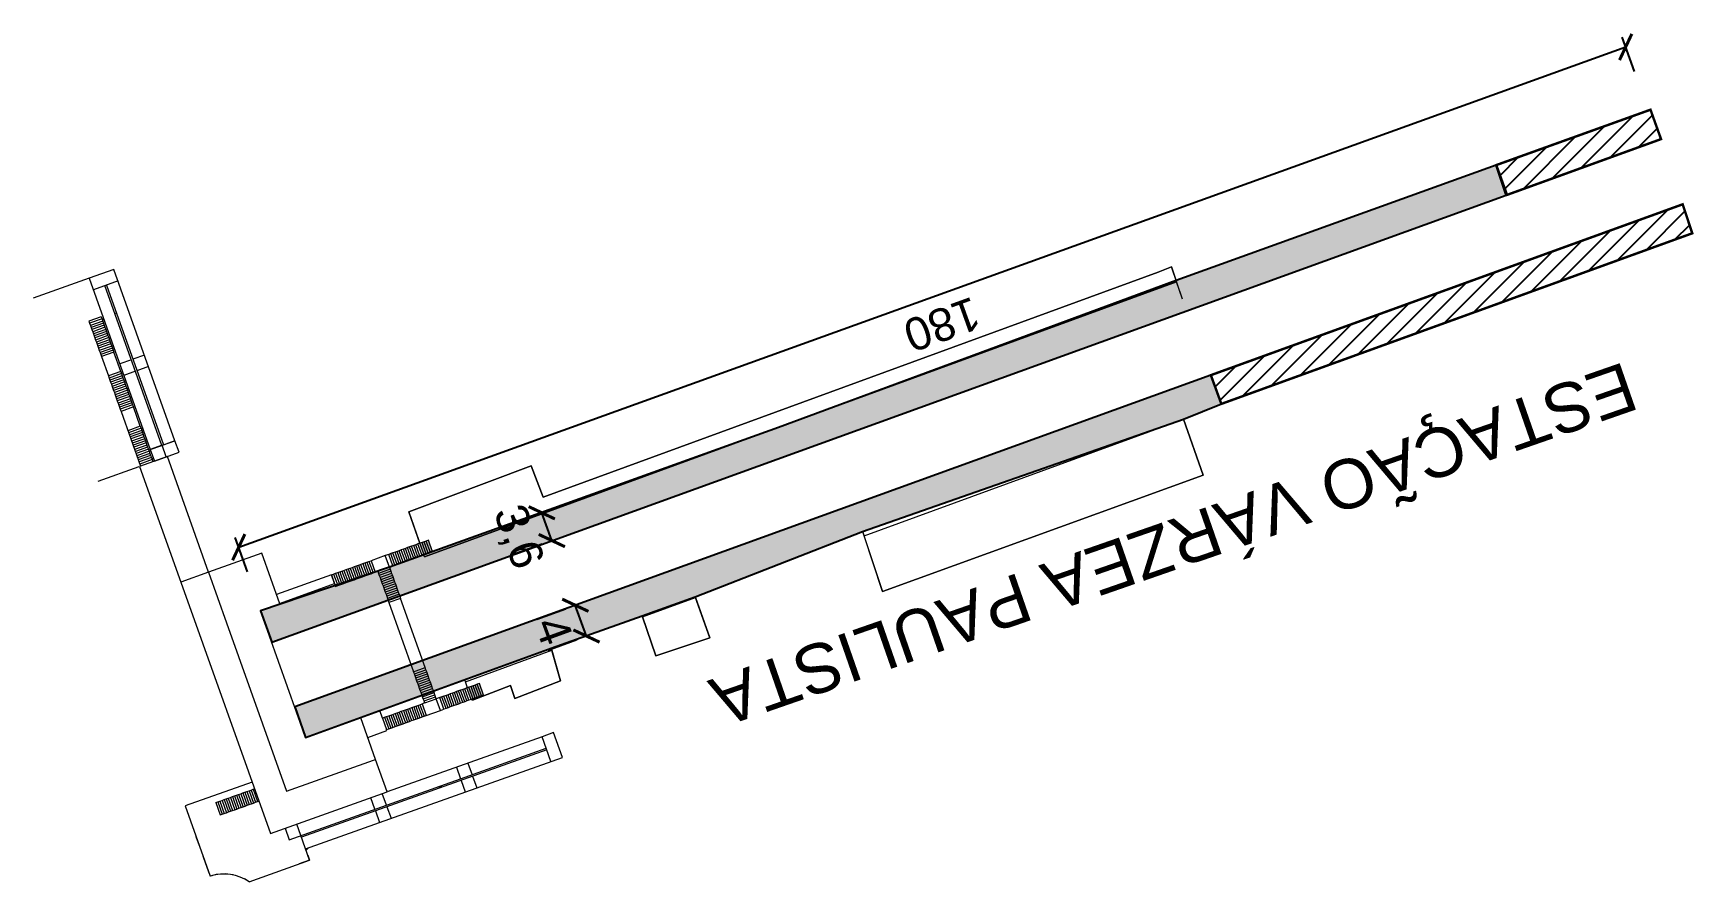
# Model space of a CAD drawing. Header units: metres. Extents: x 286532 to 329498, y 7396783 to 7466136.
# Drawn here: x 312575.4 to 312778.2, y 7431977.3 to 7432080.9 of the extents above; entities that cross this region are included whole.
import ezdxf

# ---------------------------------------------------------------- set-up
doc = ezdxf.new("R2010")
doc.units = ezdxf.units.M
doc.header["$LTSCALE"] = 10
doc.linetypes.add('DASHED', pattern=[0.75, 0.5, -0.25])
doc.linetypes.add('DASHED2', pattern=[0.375, 0.25, -0.125])
doc.layers.get('0').update_dxf_attribs({"color": 255})
for name, color, linetype, lineweight in [('_  ARQ-AUX-001', 1, 'Continuous', 5), ('_AUX-PLATAFORMA COTAS', 1, 'Continuous', 25), ('_AUX-PLATAFORMA EXISTENTE', 252, 'Continuous', 25), ('_AUX-PLATAFORMA NOVA', 3, 'DASHED', 25), ('_AUX_PLATAFORMA_EXISTENTE', 252, 'Continuous', 30), ('ARQ-AUX-001', 1, 'Continuous', 5), ('Modelos genéricos', 7, 'Continuous', 5)]:
    doc.layers.add(name, color=color, linetype=linetype, lineweight=lineweight)
doc.layers.add('TEXTO', color=3, linetype='Continuous')
doc.styles.add('ARIAL', font='arial.ttf')
doc.styles.get("Standard").update_dxf_attribs({"font": 'arial.ttf'})
doc.dimstyles.new('ISO-25', dxfattribs={"dimtxt": 2.5, "dimasz": 2.5, "dimexe": 1.25, "dimexo": 0.625, "dimtad": 1, "dimtxsty": 'Standard', "dimcen": 2.5, "dimadec": 0, "dimazin": 0, "dimtfac": 1, "dimtmove": 0, "dimatfit": 3, "dimfxl": 1, "dimarcsym": 0})

msp = doc.modelspace()

# ---------------------------------------------------------------- texts
at = {"layer": 'TEXTO', "style": 'ARIAL'}
msp.add_text('ESTAÇÃO VÁRZEA PAULISTA', height=6, rotation=199.194, dxfattribs=at).set_placement((312769.757, 7432040.878))

# ---------------------------------------------------------------- blocks, each defined once
blk = doc.blocks.new('estação_varzea-paulista')
at = {"layer": '_  ARQ-AUX-001'}
h = blk.add_hatch(color=254, dxfattribs=at)
h.paths.add_polyline_path([(-98.46, -37.73), (-98.97, -36.32), (-100.41, -36.83), (-99.88, -38.23), (-98.7, -37.81)], flags=0)
h.paths.add_polyline_path([(-105.77, -20.62), (-104.7, -20.24), (-105.2, -18.83), (-106.26, -19.2), (-105.87, -20.33)], flags=0)
at = {"layer": '_AUX-PLATAFORMA NOVA', "linetype": 'DASHED2', "ltscale": 2, "true_color": 0x05ff05}
h = blk.add_hatch(dxfattribs=at)
h.set_pattern_fill('ANSI31', color=3, scale=0.5)
h.paths.add_polyline_path([(25.18, 26.98), (26.49, 23.34), (45.29, 30.15), (44, 33.74)])
h = blk.add_hatch(dxfattribs=at)
h.set_pattern_fill('ANSI31', color=3, scale=0.5)
h.paths.add_polyline_path([(-9.67, 1.33), (-8.39, -2.18), (49.1, 18.65), (47.93, 22.19)])
at = {"layer": '_AUX_PLATAFORMA_EXISTENTE', "true_color": 0xa1a1a1}
for points in [[(-124.32, -31.26), (26.39, 23.31), (25.18, 26.98), (-13.92, 12.89), (-62.46, -5.06), (-105.77, -20.62), (-109.96, -22.11), (-125.69, -27.43)], [(-79.1, -28.06), (-72.63, -25.72), (-52.18, -17.76), (-12.99, -4.04), (-8.39, -2.18), (-9.67, 1.33), (-121.5, -39.18), (-120.18, -42.9), (-90.21, -32.01)]]:
    blk.add_hatch(color=253, dxfattribs=at).paths.add_polyline_path(points)
at = {"layer": '_  ARQ-AUX-001'}
for p, q in [((-143.58, 14.24), (-146.6, 13.17)), ((-136.14, -6.67), (-143.58, 14.24)), ((-146.6, 13.17), (-153.44, 10.73)), ((-146.6, 13.17), (-139.15, -7.75)), ((-143.08, 12.83), (-146.09, 11.75)), ((-137.74, -7.24), (-144.68, 12.26)), ((-144.49, 12.32), (-137.55, -7.18)), ((-105.69, -20.87), (-13.86, 12.71)), ((-16.11, 13.92), (-91.19, -13.58)), ((-91.19, -13.58), (-16.11, 13.92)), ((-145.13, 8.45), (-146.64, 7.91)), ((-145.13, 8.45), (-146.64, 7.91)), ((-145.04, 8.2), (-146.55, 7.66)), ((-145.04, 8.2), (-146.55, 7.66)), ((-145.13, 8.45), (-145.04, 8.2)), ((-145.04, 8.2), (-144.95, 7.94)), ((-143.5, 8.94), (-143.27, 8.89)), ((-146.64, 7.91), (-146.55, 7.66)), ((-146.55, 7.66), (-146.46, 7.4)), ((-144.95, 7.94), (-146.46, 7.4)), ((-144.95, 7.94), (-146.46, 7.4)), ((-146.46, 7.4), (-146.37, 7.15)), ((-144.86, 7.69), (-146.37, 7.15)), ((-144.86, 7.69), (-146.37, 7.15)), ((-146.37, 7.15), (-146.28, 6.9)), ((-144.77, 7.43), (-146.28, 6.9)), ((-144.77, 7.43), (-146.28, 6.9)), ((-146.28, 6.9), (-146.18, 6.64)), ((-144.68, 7.18), (-146.18, 6.64)), ((-144.68, 7.18), (-146.18, 6.64)), ((-146.18, 6.64), (-146.09, 6.39)), ((-144.59, 6.92), (-146.09, 6.39)), ((-144.59, 6.92), (-146.09, 6.39)), ((-146.09, 6.39), (-146, 6.13)), ((-144.5, 6.67), (-146, 6.13)), ((-144.5, 6.67), (-146, 6.13)), ((-146, 6.13), (-145.91, 5.88)), ((-144.41, 6.41), (-145.91, 5.88)), ((-144.41, 6.41), (-145.91, 5.88)), ((-144.31, 6.16), (-145.82, 5.62)), ((-144.31, 6.16), (-145.82, 5.62)), ((-144.95, 7.94), (-144.86, 7.69)), ((-144.86, 7.69), (-144.77, 7.43)), ((-144.77, 7.43), (-144.68, 7.18)), ((-144.68, 7.18), (-144.59, 6.92)), ((-144.59, 6.92), (-144.5, 6.67)), ((-144.5, 6.67), (-144.41, 6.41)), ((-144.41, 6.41), (-144.31, 6.16)), ((-144.31, 6.16), (-144.22, 5.91)), ((-145.91, 5.88), (-145.82, 5.62)), ((-145.82, 5.62), (-145.73, 5.37)), ((-144.22, 5.91), (-145.73, 5.37)), ((-144.22, 5.91), (-145.73, 5.37)), ((-145.73, 5.37), (-145.64, 5.11)), ((-144.13, 5.65), (-145.64, 5.11)), ((-144.13, 5.65), (-145.64, 5.11)), ((-145.64, 5.11), (-145.55, 4.86)), ((-144.04, 5.4), (-145.55, 4.86)), ((-144.04, 5.4), (-145.55, 4.86)), ((-145.55, 4.86), (-145.46, 4.61)), ((-143.95, 5.14), (-145.46, 4.61)), ((-143.95, 5.14), (-145.46, 4.61)), ((-145.46, 4.61), (-145.37, 4.35)), ((-143.86, 4.89), (-145.37, 4.35)), ((-143.86, 4.89), (-145.37, 4.35)), ((-145.37, 4.35), (-145.28, 4.1)), ((-143.77, 4.63), (-145.28, 4.1)), ((-143.77, 4.63), (-145.28, 4.1)), ((-145.28, 4.1), (-145.19, 3.84)), ((-143.68, 4.38), (-145.19, 3.84)), ((-143.68, 4.38), (-145.19, 3.84)), ((-143.59, 4.13), (-145.1, 3.59)), ((-143.59, 4.13), (-145.1, 3.59)), ((-144.22, 5.91), (-144.13, 5.65)), ((-144.13, 5.65), (-144.04, 5.4)), ((-144.04, 5.4), (-143.95, 5.14)), ((-143.95, 5.14), (-143.86, 4.89)), ((-143.86, 4.89), (-143.77, 4.63)), ((-143.77, 4.63), (-143.68, 4.38)), ((-143.68, 4.38), (-143.59, 4.13)), ((-142.75, 1.77), (-143.59, 4.13)), ((-145.19, 3.84), (-145.1, 3.59)), ((-145.1, 3.59), (-144.26, 1.23)), ((-141.46, 3.21), (-142.87, 2.71)), ((-139.86, 3.78), (-141.27, 3.28)), ((-139.36, 2.37), (-140.77, 1.87)), ((-142.75, 1.77), (-144.26, 1.23)), ((-142.75, 1.77), (-144.26, 1.23)), ((-144.26, 1.23), (-144.17, 0.98)), ((-142.66, 1.52), (-144.17, 0.98)), ((-142.66, 1.52), (-144.17, 0.98)), ((-144.17, 0.98), (-144.08, 0.72)), ((-142.57, 1.26), (-144.08, 0.72)), ((-142.57, 1.26), (-144.08, 0.72)), ((-144.08, 0.72), (-143.99, 0.47)), ((-142.48, 1.01), (-143.99, 0.47)), ((-142.48, 1.01), (-143.99, 0.47)), ((-143.99, 0.47), (-143.9, 0.22)), ((-142.39, 0.75), (-143.9, 0.22)), ((-142.39, 0.75), (-143.9, 0.22)), ((-143.9, 0.22), (-143.81, -0.04)), ((-142.3, 0.5), (-143.81, -0.04)), ((-142.3, 0.5), (-143.81, -0.04)), ((-142.21, 0.24), (-143.72, -0.29)), ((-142.21, 0.24), (-143.72, -0.29)), ((-142.75, 1.77), (-142.66, 1.52)), ((-142.66, 1.52), (-142.57, 1.26)), ((-142.57, 1.26), (-142.48, 1.01)), ((-142.48, 1.01), (-142.39, 0.75)), ((-142.39, 0.75), (-142.3, 0.5)), ((-140.96, 1.8), (-142.37, 1.3)), ((-142.3, 0.5), (-142.21, 0.24)), ((-142.21, 0.24), (-142.12, -0.01)), ((-143.81, -0.04), (-143.72, -0.29)), ((-143.72, -0.29), (-143.62, -0.55)), ((-142.12, -0.01), (-143.62, -0.55)), ((-142.12, -0.01), (-143.62, -0.55)), ((-143.62, -0.55), (-143.53, -0.8)), ((-142.03, -0.26), (-143.53, -0.8)), ((-142.03, -0.26), (-143.53, -0.8)), ((-143.53, -0.8), (-143.44, -1.06)), ((-141.94, -0.52), (-143.44, -1.06)), ((-141.94, -0.52), (-143.44, -1.06)), ((-143.44, -1.06), (-143.35, -1.31)), ((-141.85, -0.77), (-143.35, -1.31)), ((-141.85, -0.77), (-143.35, -1.31)), ((-143.35, -1.31), (-143.26, -1.56)), ((-141.76, -1.03), (-143.26, -1.56)), ((-141.76, -1.03), (-143.26, -1.56)), ((-143.26, -1.56), (-143.17, -1.82)), ((-141.66, -1.28), (-143.17, -1.82)), ((-141.66, -1.28), (-143.17, -1.82)), ((-143.17, -1.82), (-143.08, -2.07)), ((-141.57, -1.54), (-143.08, -2.07)), ((-141.57, -1.54), (-143.08, -2.07)), ((-141.48, -1.79), (-142.99, -2.33)), ((-141.48, -1.79), (-142.99, -2.33)), ((-142.12, -0.01), (-142.03, -0.26)), ((-142.03, -0.26), (-141.94, -0.52)), ((-141.94, -0.52), (-141.85, -0.77)), ((-141.85, -0.77), (-141.76, -1.03)), ((-141.76, -1.03), (-141.66, -1.28)), ((-141.66, -1.28), (-141.57, -1.54)), ((-141.57, -1.54), (-141.48, -1.79)), ((-141.48, -1.79), (-141.39, -2.05)), ((-143.08, -2.07), (-142.99, -2.33)), ((-142.99, -2.33), (-142.9, -2.58)), ((-141.39, -2.05), (-142.9, -2.58)), ((-141.39, -2.05), (-142.9, -2.58)), ((-142.9, -2.58), (-142.81, -2.84)), ((-141.3, -2.3), (-142.81, -2.84)), ((-141.3, -2.3), (-142.81, -2.84)), ((-142.81, -2.84), (-142.72, -3.09)), ((-141.21, -2.55), (-142.72, -3.09)), ((-141.21, -2.55), (-142.72, -3.09)), ((-142.72, -3.09), (-140.34, -9.77)), ((-141.39, -2.05), (-141.3, -2.3)), ((-141.3, -2.3), (-141.21, -2.55)), ((-140.37, -4.91), (-141.21, -2.55)), ((-140.37, -4.91), (-141.88, -5.45)), ((-140.37, -4.91), (-141.88, -5.45)), ((-140.28, -5.16), (-141.79, -5.7)), ((-140.28, -5.16), (-141.79, -5.7)), ((-140.19, -5.42), (-141.7, -5.95)), ((-140.19, -5.42), (-141.7, -5.95)), ((-140.1, -5.67), (-141.61, -6.21)), ((-140.1, -5.67), (-141.61, -6.21)), ((-140.01, -5.93), (-141.52, -6.46)), ((-140.01, -5.93), (-141.52, -6.46)), ((-140.37, -4.91), (-140.28, -5.16)), ((-140.28, -5.16), (-140.19, -5.42)), ((-140.19, -5.42), (-140.1, -5.67)), ((-140.1, -5.67), (-140.01, -5.93)), ((-140.01, -5.93), (-139.92, -6.18)), ((-139.92, -6.18), (-141.43, -6.72)), ((-139.92, -6.18), (-141.43, -6.72)), ((-139.83, -6.43), (-141.34, -6.97)), ((-139.83, -6.43), (-141.34, -6.97)), ((-139.74, -6.69), (-141.25, -7.23)), ((-139.74, -6.69), (-141.25, -7.23)), ((-139.65, -6.94), (-141.16, -7.48)), ((-139.65, -6.94), (-141.16, -7.48)), ((-139.56, -7.2), (-141.07, -7.73)), ((-139.56, -7.2), (-141.07, -7.73)), ((-139.47, -7.45), (-140.97, -7.99)), ((-139.47, -7.45), (-140.97, -7.99)), ((-139.38, -7.71), (-140.88, -8.24)), ((-139.38, -7.71), (-140.88, -8.24)), ((-139.29, -7.96), (-140.79, -8.5)), ((-139.29, -7.96), (-140.79, -8.5)), ((-139.92, -6.18), (-139.83, -6.43)), ((-139.83, -6.43), (-139.74, -6.69)), ((-139.74, -6.69), (-139.65, -6.94)), ((-139.65, -6.94), (-139.56, -7.2)), ((-139.56, -7.2), (-139.47, -7.45)), ((-139.47, -7.45), (-139.38, -7.71)), ((-139.38, -7.71), (-139.29, -7.96)), ((-139.29, -7.96), (-139.2, -8.22)), ((-137.71, -7.23), (-139.15, -7.75)), ((-139.15, -7.75), (-137.74, -7.24)), ((-139.15, -7.75), (-138.65, -9.16)), ((-138.65, -9.16), (-135.63, -8.09)), ((-136.14, -6.67), (-137.71, -7.24)), ((-137.21, -8.65), (-137.71, -7.23)), ((-137.55, -7.18), (-136.14, -6.67)), ((-135.63, -8.09), (-136.14, -6.67)), ((-145.49, -11.6), (-140.52, -9.83)), ((-139.2, -8.22), (-140.7, -8.75)), ((-139.2, -8.22), (-140.7, -8.75)), ((-139.11, -8.47), (-140.61, -9.01)), ((-139.11, -8.47), (-140.61, -9.01)), ((-139.01, -8.72), (-140.52, -9.26)), ((-139.01, -8.72), (-140.52, -9.26)), ((-137.06, -8.6), (-140.45, -9.81)), ((-140.45, -9.81), (-135.42, -23.95)), ((-138.92, -8.98), (-140.43, -9.52)), ((-138.92, -8.98), (-140.43, -9.52)), ((-139.2, -8.22), (-139.11, -8.47)), ((-139.11, -8.47), (-139.01, -8.72)), ((-139.01, -8.72), (-138.92, -8.98)), ((-138.95, -8.91), (-138.76, -8.84)), ((-138.92, -8.98), (-138.83, -9.23)), ((-138.65, -9.16), (-137.21, -8.65)), ((-132.03, -22.73), (-137.06, -8.6)), ((-92.63, -9.72), (-107.6, -15.35)), ((-107.6, -15.35), (-92.63, -9.72)), ((-91.19, -13.58), (-92.63, -9.72)), ((-92.63, -9.72), (-91.19, -13.58)), ((-52.18, -17.76), (-49.74, -25.08)), ((-125.54, -20.4), (-132.03, -22.73)), ((-123.34, -26.59), (-125.54, -20.4)), ((-132.05, -22.74), (-135.42, -23.95)), ((-135.42, -23.95), (-124.49, -54.63)), ((-132.05, -22.74), (-132.03, -22.73)), ((-117.03, -23.04), (-123.74, -25.44)), ((-123.36, -26.53), (-116.65, -24.11)), ((-105.59, -34.37), (-108.59, -25.93)), ((-130.24, -27.76), (-130.26, -27.77)), ((-125.69, -27.43), (-123.34, -26.59)), ((-120.18, -42.9), (-125.69, -27.43)), ((-110.01, -26.43), (-107, -34.88)), ((-129.84, -28.86), (-129.87, -28.87)), ((-129.83, -28.9), (-129.86, -28.91)), ((-100.68, -36.1), (-90.14, -32.25)), ((-100.68, -36.1), (-90.14, -32.25)), ((-100.68, -36.1), (-90.14, -32.25)), ((-100.68, -36.1), (-90.14, -32.25)), ((-90.14, -32.25), (-90.21, -32.01)), ((-89.05, -35.98), (-90.21, -32.01)), ((-90.14, -32.25), (-90.21, -32.01)), ((-90.14, -32.25), (-89.05, -35.98)), ((-94.64, -38.13), (-89.05, -35.98)), ((-89.05, -35.98), (-94.64, -38.13)), ((-99.83, -38.37), (-95.16, -36.57)), ((-95.16, -36.57), (-99.83, -38.37)), ((-95.16, -36.57), (-94.64, -38.13)), ((-94.64, -38.13), (-95.16, -36.57)), ((-111.64, -45.6), (-113.46, -40.51)), ((-110.79, -40.53), (-111.12, -39.61)), ((-110.79, -40.53), (-110.54, -40.44)), ((-110.79, -40.53), (-110.29, -41.94)), ((-110.79, -40.53), (-110.29, -41.94)), ((-110.54, -40.44), (-110.29, -40.35)), ((-110.54, -40.44), (-110.04, -41.85)), ((-110.54, -40.44), (-110.04, -41.85)), ((-110.29, -40.35), (-110.03, -40.26)), ((-110.29, -40.35), (-109.78, -41.76)), ((-110.29, -40.35), (-109.78, -41.76)), ((-110.03, -40.26), (-109.78, -40.17)), ((-110.03, -40.26), (-109.53, -41.67)), ((-110.03, -40.26), (-109.53, -41.67)), ((-109.78, -40.17), (-109.27, -41.58)), ((-109.78, -40.17), (-109.27, -41.58)), ((-109.52, -40.08), (-109.02, -41.49)), ((-109.52, -40.08), (-109.02, -41.49)), ((-109.27, -39.98), (-108.77, -41.4)), ((-109.27, -39.98), (-108.77, -41.4)), ((-109.01, -39.89), (-108.51, -41.31)), ((-109.01, -39.89), (-108.51, -41.31)), ((-108.76, -39.8), (-108.26, -41.22)), ((-108.76, -39.8), (-108.26, -41.22)), ((-108.51, -39.71), (-108, -41.13)), ((-108.51, -39.71), (-108, -41.13)), ((-119.39, -42.56), (-119.37, -42.61)), ((-112.6, -42.9), (-110.25, -42.06)), ((-110.29, -41.94), (-110.04, -41.85)), ((-110.25, -42.06), (-110.29, -41.94)), ((-110.04, -41.85), (-109.78, -41.76)), ((-109.78, -41.76), (-109.53, -41.67)), ((-109.53, -41.67), (-109.27, -41.58)), ((-109.27, -41.58), (-109.02, -41.49)), ((-109.02, -41.49), (-108.77, -41.4)), ((-108.77, -41.4), (-108.51, -41.31)), ((-108.51, -41.31), (-108.26, -41.22)), ((-108.26, -41.22), (-108, -41.13)), ((-108, -41.13), (-107.75, -41.04)), ((-89.91, -42.31), (-91.32, -42.81)), ((-88.83, -45.33), (-89.91, -42.31)), ((-124.35, -44.39), (-124.34, -44.38)), ((-90.75, -44.42), (-111.66, -51.86)), ((-91.32, -42.81), (-110.24, -49.55)), ((-101.27, -47.95), (-90.81, -44.23)), ((-90.24, -45.83), (-91.32, -42.81)), ((-110.24, -49.55), (-111.64, -45.6)), ((-111.16, -53.28), (-88.83, -45.33)), ((-101.77, -46.54), (-101.27, -47.95)), ((-100.36, -46.03), (-99.86, -47.45)), ((-126.72, -48.37), (-134.87, -51.27)), ((-122.18, -55.4), (-101.27, -47.95)), ((-101.2, -48.14), (-100.7, -49.55)), ((-99.79, -47.64), (-99.29, -49.05)), ((-130.9, -50.77), (-130.65, -50.68)), ((-130.65, -50.68), (-130.39, -50.58)), ((-130.65, -50.68), (-130.11, -52.18)), ((-130.65, -50.68), (-130.11, -52.18)), ((-130.39, -50.58), (-130.14, -50.49)), ((-130.39, -50.58), (-129.86, -52.09)), ((-130.39, -50.58), (-129.86, -52.09)), ((-130.14, -50.49), (-129.88, -50.4)), ((-130.14, -50.49), (-129.6, -52)), ((-130.14, -50.49), (-129.6, -52)), ((-129.88, -50.4), (-129.63, -50.31)), ((-129.88, -50.4), (-129.35, -51.91)), ((-129.88, -50.4), (-129.35, -51.91)), ((-129.63, -50.31), (-129.37, -50.22)), ((-129.63, -50.31), (-129.09, -51.82)), ((-129.63, -50.31), (-129.09, -51.82)), ((-129.37, -50.22), (-129.12, -50.13)), ((-129.37, -50.22), (-128.84, -51.73)), ((-129.37, -50.22), (-128.84, -51.73)), ((-129.12, -50.13), (-128.87, -50.04)), ((-129.12, -50.13), (-128.58, -51.64)), ((-129.12, -50.13), (-128.58, -51.64)), ((-128.87, -50.04), (-128.61, -49.95)), ((-128.87, -50.04), (-128.33, -51.55)), ((-128.87, -50.04), (-128.33, -51.55)), ((-128.61, -49.95), (-128.36, -49.86)), ((-128.61, -49.95), (-128.07, -51.46)), ((-128.61, -49.95), (-128.07, -51.46)), ((-128.36, -49.86), (-128.1, -49.77)), ((-128.36, -49.86), (-127.82, -51.37)), ((-128.36, -49.86), (-127.82, -51.37)), ((-128.1, -49.77), (-127.85, -49.68)), ((-128.1, -49.77), (-127.57, -51.28)), ((-128.1, -49.77), (-127.57, -51.28)), ((-127.85, -49.68), (-127.59, -49.59)), ((-127.85, -49.68), (-127.31, -51.19)), ((-127.85, -49.68), (-127.31, -51.19)), ((-127.59, -49.59), (-127.34, -49.5)), ((-127.59, -49.59), (-127.06, -51.1)), ((-127.59, -49.59), (-127.06, -51.1)), ((-127.34, -49.5), (-127.09, -49.41)), ((-127.34, -49.5), (-126.8, -51.01)), ((-127.34, -49.5), (-126.8, -51.01)), ((-127.09, -49.41), (-126.83, -49.32)), ((-127.09, -49.41), (-126.55, -50.91)), ((-127.09, -49.41), (-126.55, -50.91)), ((-126.83, -49.32), (-126.58, -49.23)), ((-126.83, -49.32), (-126.29, -50.82)), ((-126.83, -49.32), (-126.29, -50.82)), ((-126.58, -49.23), (-126.44, -49.18)), ((-126.58, -49.23), (-126.04, -50.73)), ((-126.58, -49.23), (-126.04, -50.73)), ((-124.49, -54.63), (-110.24, -49.55)), ((-111.73, -51.67), (-112.23, -50.26)), ((-110.31, -51.17), (-110.82, -49.76)), ((-109.95, -49.45), (-110.26, -49.49)), ((-103.52, -48.97), (-104.05, -48.94)), ((-134.87, -51.27), (-131.82, -59.83)), ((-131.15, -50.86), (-130.9, -50.77)), ((-131.15, -50.86), (-130.62, -52.36)), ((-131.15, -50.86), (-130.62, -52.36)), ((-130.9, -50.77), (-130.36, -52.27)), ((-130.9, -50.77), (-130.36, -52.27)), ((-130.62, -52.36), (-130.36, -52.27)), ((-130.36, -52.27), (-130.11, -52.18)), ((-130.11, -52.18), (-129.86, -52.09)), ((-129.86, -52.09), (-129.6, -52)), ((-129.6, -52), (-129.35, -51.91)), ((-129.35, -51.91), (-129.09, -51.82)), ((-129.09, -51.82), (-128.84, -51.73)), ((-128.84, -51.73), (-128.58, -51.64)), ((-128.58, -51.64), (-128.33, -51.55)), ((-128.33, -51.55), (-128.07, -51.46)), ((-128.07, -51.46), (-127.82, -51.37)), ((-127.82, -51.37), (-127.57, -51.28)), ((-127.57, -51.28), (-127.31, -51.19)), ((-127.31, -51.19), (-127.06, -51.1)), ((-127.06, -51.1), (-126.8, -51.01)), ((-126.8, -51.01), (-126.55, -50.91)), ((-126.55, -50.91), (-126.29, -50.82)), ((-126.29, -50.82), (-126.04, -50.73)), ((-126.04, -50.73), (-125.9, -50.68)), ((-111.66, -51.86), (-120.7, -55.08)), ((-111.66, -51.86), (-111.16, -53.28)), ((-110.25, -51.36), (-109.74, -52.77)), ((-122.68, -53.98), (-122.18, -55.4)), ((-120.77, -54.89), (-121.27, -53.48)), ((-120.2, -56.5), (-111.16, -53.28)), ((-133.37, -55.48), (-133.53, -55.03)), ((-133.14, -56.12), (-133.37, -55.48)), ((-119.7, -57.9), (-120.77, -54.89)), ((-119.84, -56.37), (-120.13, -56.68)), ((-132.65, -57.51), (-132.79, -57.12)), ((-131.98, -59.37), (-132.65, -57.51)), ((-127.07, -60.52), (-119.7, -57.9)), ((-119.7, -57.9), (-120.97, -58.35)), ((-119.93, -57.26), (-119.7, -57.9)), ((-131.98, -59.39), (-131.98, -59.37)), ((-131.96, -59.44), (-131.98, -59.39)), ((-131.65, -59.78), (-131.82, -59.83)), ((-131.55, -59.76), (-131.65, -59.78)), ((-131.16, -59.66), (-131.55, -59.76)), ((-130.45, -59.58), (-131.12, -59.65)), ((-130.11, -59.58), (-130.4, -59.58)), ((-129.97, -59.58), (-130.11, -59.58)), ((-129.78, -59.59), (-129.97, -59.58)), ((-129.73, -59.59), (-129.78, -59.59)), ((-129.03, -59.69), (-129.7, -59.59)), ((-127.07, -60.52), (-127.66, -60.18))]:
    blk.add_line(p, q, dxfattribs=at)
at = {"layer": '_  ARQ-AUX-001', "color": 1}
for p, q in [((-14.49, 14.54), (-16.11, 13.92)), ((-16.11, 13.92), (-14.49, 14.54)), ((-13.13, 10.6), (-14.49, 14.54)), ((-14.49, 14.54), (-13.86, 12.71)), ((-13.13, 10.6), (-13.86, 12.71)), ((-52, -18.3), (-12.99, -4.04)), ((-12.99, -4.04), (-8.39, -2.18)), ((-10.6, -10.89), (-12.99, -4.04)), ((-12.99, -4.04), (-10.6, -10.89)), ((-49.74, -25.08), (-10.6, -10.89)), ((-10.6, -10.89), (-49.74, -25.08)), ((-107.6, -15.35), (-105.77, -20.62)), ((-106.26, -19.2), (-107.6, -15.35)), ((-72.63, -25.72), (-52.18, -17.76)), ((-52.18, -17.76), (-52, -18.3)), ((-109.02, -20.19), (-109.27, -20.28)), ((-108.76, -20.1), (-109.02, -20.19)), ((-108.51, -21.6), (-109.02, -20.19)), ((-108.51, -21.6), (-109.02, -20.19)), ((-108.51, -20), (-108.76, -20.1)), ((-108.26, -21.51), (-108.76, -20.1)), ((-108.26, -21.51), (-108.76, -20.1)), ((-108.25, -19.91), (-108.51, -20)), ((-108, -21.42), (-108.51, -20)), ((-108, -21.42), (-108.51, -20)), ((-108, -19.82), (-108.25, -19.91)), ((-107.75, -21.33), (-108.25, -19.91)), ((-107.75, -21.33), (-108.25, -19.91)), ((-107.75, -19.73), (-108, -19.82)), ((-107.5, -21.24), (-108, -19.82)), ((-107.5, -21.24), (-108, -19.82)), ((-107.49, -19.64), (-107.75, -19.73)), ((-107.24, -21.15), (-107.75, -19.73)), ((-107.24, -21.15), (-107.75, -19.73)), ((-107.24, -19.55), (-107.49, -19.64)), ((-106.99, -21.05), (-107.49, -19.64)), ((-106.99, -21.05), (-107.49, -19.64)), ((-106.98, -19.46), (-107.24, -19.55)), ((-106.73, -20.96), (-107.24, -19.55)), ((-106.73, -20.96), (-107.24, -19.55)), ((-106.73, -19.37), (-106.98, -19.46)), ((-106.48, -20.87), (-106.98, -19.46)), ((-106.48, -20.87), (-106.98, -19.46)), ((-106.47, -19.28), (-106.73, -19.37)), ((-106.22, -20.78), (-106.73, -19.37)), ((-106.22, -20.78), (-106.73, -19.37)), ((-106.26, -19.2), (-106.47, -19.28)), ((-105.97, -20.69), (-106.47, -19.28)), ((-105.97, -20.69), (-106.47, -19.28)), ((-106.22, -19.19), (-106.26, -19.2)), ((-105.97, -19.1), (-106.22, -19.19)), ((-105.72, -20.6), (-106.22, -19.19)), ((-105.72, -20.6), (-106.22, -19.19)), ((-105.71, -19.01), (-105.97, -19.1)), ((-105.46, -20.51), (-105.97, -19.1)), ((-105.46, -20.51), (-105.97, -19.1)), ((-105.46, -18.92), (-105.71, -19.01)), ((-105.21, -20.42), (-105.71, -19.01)), ((-105.21, -20.42), (-105.71, -19.01)), ((-105.2, -18.83), (-105.46, -18.92)), ((-104.95, -20.33), (-105.46, -18.92)), ((-104.95, -20.33), (-105.46, -18.92)), ((-104.7, -20.24), (-105.2, -18.83)), ((-104.7, -20.24), (-105.2, -18.83)), ((-104.7, -20.24), (-104.95, -20.33)), ((-49.74, -25.08), (-52, -18.3)), ((-114.99, -22.32), (-114.74, -22.23)), ((-114.74, -22.23), (-114.48, -22.14)), ((-114.74, -22.23), (-114.23, -23.64)), ((-114.74, -22.23), (-114.23, -23.64)), ((-114.48, -22.14), (-114.23, -22.05)), ((-114.48, -22.14), (-113.98, -23.55)), ((-114.48, -22.14), (-113.98, -23.55)), ((-114.23, -22.05), (-113.98, -21.96)), ((-114.23, -22.05), (-113.73, -23.46)), ((-114.23, -22.05), (-113.73, -23.46)), ((-113.98, -21.96), (-113.72, -21.86)), ((-113.98, -21.96), (-113.47, -23.37)), ((-113.98, -21.96), (-113.47, -23.37)), ((-113.72, -21.86), (-113.47, -21.77)), ((-113.72, -21.86), (-113.22, -23.28)), ((-113.72, -21.86), (-113.22, -23.28)), ((-113.47, -21.77), (-113.21, -21.68)), ((-113.47, -21.77), (-112.96, -23.19)), ((-113.47, -21.77), (-112.96, -23.19)), ((-113.21, -21.68), (-112.96, -21.59)), ((-113.21, -21.68), (-112.71, -23.1)), ((-113.21, -21.68), (-112.71, -23.1)), ((-112.96, -21.59), (-112.7, -21.5)), ((-112.96, -21.59), (-112.45, -23)), ((-112.96, -21.59), (-112.45, -23)), ((-112.7, -21.5), (-112.45, -21.41)), ((-112.7, -21.5), (-112.2, -22.91)), ((-112.7, -21.5), (-112.2, -22.91)), ((-112.45, -21.41), (-112.2, -21.32)), ((-112.45, -21.41), (-111.95, -22.82)), ((-112.45, -21.41), (-111.95, -22.82)), ((-110.46, -20.7), (-112.2, -21.32)), ((-112.2, -21.32), (-111.69, -22.73)), ((-112.2, -21.32), (-111.69, -22.73)), ((-109.96, -22.11), (-111.37, -22.62)), ((-109.96, -22.11), (-111.37, -22.62)), ((-110.03, -20.55), (-110.46, -20.7)), ((-109.96, -22.11), (-110.46, -20.7)), ((-109.78, -20.46), (-110.03, -20.55)), ((-109.53, -21.96), (-110.03, -20.55)), ((-109.53, -21.96), (-110.03, -20.55)), ((-109.96, -22.11), (-109.53, -21.96)), ((-109.96, -22.11), (-109.87, -22.37)), ((-109.53, -20.37), (-109.78, -20.46)), ((-109.28, -21.87), (-109.78, -20.46)), ((-109.28, -21.87), (-109.78, -20.46)), ((-109.27, -20.28), (-109.53, -20.37)), ((-109.02, -21.78), (-109.53, -20.37)), ((-109.02, -21.78), (-109.53, -20.37)), ((-109.28, -21.87), (-109.53, -21.96)), ((-109.02, -21.78), (-109.28, -21.87)), ((-108.77, -21.69), (-109.27, -20.28)), ((-108.77, -21.69), (-109.27, -20.28)), ((-108.77, -21.69), (-109.02, -21.78)), ((-108.51, -21.6), (-108.77, -21.69)), ((-108.26, -21.51), (-108.51, -21.6)), ((-108, -21.42), (-108.26, -21.51)), ((-107.75, -21.33), (-108, -21.42)), ((-107.5, -21.24), (-107.75, -21.33)), ((-107.24, -21.15), (-107.5, -21.24)), ((-106.99, -21.05), (-107.24, -21.15)), ((-106.73, -20.96), (-106.99, -21.05)), ((-106.48, -20.87), (-106.73, -20.96)), ((-106.22, -20.78), (-106.48, -20.87)), ((-105.97, -20.69), (-106.22, -20.78)), ((-105.77, -20.62), (-105.97, -20.69)), ((-105.72, -20.6), (-105.77, -20.62)), ((-105.69, -20.87), (-105.77, -20.62)), ((-105.46, -20.51), (-105.72, -20.6)), ((-105.21, -20.42), (-105.46, -20.51)), ((-104.95, -20.33), (-105.21, -20.42)), ((-117.03, -23.04), (-116.77, -22.95)), ((-117.03, -23.04), (-116.52, -24.46)), ((-117.03, -23.04), (-116.52, -24.46)), ((-116.65, -24.11), (-117.03, -23.04)), ((-116.77, -22.95), (-116.52, -22.86)), ((-116.77, -22.95), (-116.27, -24.37)), ((-116.77, -22.95), (-116.27, -24.37)), ((-116.52, -22.86), (-116.26, -22.77)), ((-116.52, -22.86), (-116.01, -24.28)), ((-116.52, -22.86), (-116.01, -24.28)), ((-116.27, -24.37), (-116.01, -24.28)), ((-116.26, -22.77), (-116.01, -22.68)), ((-116.26, -22.77), (-115.76, -24.18)), ((-116.26, -22.77), (-115.76, -24.18)), ((-116.01, -22.68), (-115.76, -22.59)), ((-116.01, -22.68), (-115.51, -24.09)), ((-116.01, -22.68), (-115.51, -24.09)), ((-116.01, -24.28), (-115.76, -24.18)), ((-115.76, -22.59), (-115.5, -22.5)), ((-115.76, -22.59), (-115.25, -24)), ((-115.76, -22.59), (-115.25, -24)), ((-115.76, -24.18), (-115.51, -24.09)), ((-115.51, -24.09), (-115.25, -24)), ((-115.5, -22.5), (-115.25, -22.41)), ((-115.5, -22.5), (-115, -23.91)), ((-115.5, -22.5), (-115, -23.91)), ((-115.25, -22.41), (-114.99, -22.32)), ((-115.25, -22.41), (-114.74, -23.82)), ((-115.25, -22.41), (-114.74, -23.82)), ((-115.25, -24), (-115, -23.91)), ((-115, -23.91), (-114.74, -23.82)), ((-114.99, -22.32), (-114.49, -23.73)), ((-114.99, -22.32), (-114.49, -23.73)), ((-114.74, -23.82), (-114.49, -23.73)), ((-114.49, -23.73), (-114.23, -23.64)), ((-114.23, -23.64), (-113.98, -23.55)), ((-113.98, -23.55), (-113.73, -23.46)), ((-113.73, -23.46), (-113.47, -23.37)), ((-113.47, -23.37), (-113.22, -23.28)), ((-113.22, -23.28), (-112.96, -23.19)), ((-112.96, -23.19), (-112.71, -23.1)), ((-112.71, -23.1), (-112.45, -23)), ((-112.45, -23), (-112.2, -22.91)), ((-112.2, -22.91), (-111.95, -22.82)), ((-111.95, -22.82), (-111.69, -22.73)), ((-111.69, -22.73), (-111.37, -22.62)), ((-111.37, -22.62), (-111.28, -22.87)), ((-109.87, -22.37), (-111.28, -22.87)), ((-109.87, -22.37), (-111.28, -22.87)), ((-111.28, -22.87), (-111.19, -23.13)), ((-109.78, -22.62), (-111.19, -23.13)), ((-109.78, -22.62), (-111.19, -23.13)), ((-111.19, -23.13), (-111.1, -23.38)), ((-109.68, -22.88), (-111.1, -23.38)), ((-109.68, -22.88), (-111.1, -23.38)), ((-111.1, -23.38), (-111.01, -23.64)), ((-109.59, -23.13), (-111.01, -23.64)), ((-109.59, -23.13), (-111.01, -23.64)), ((-111.01, -23.64), (-110.92, -23.89)), ((-109.5, -23.39), (-110.92, -23.89)), ((-109.5, -23.39), (-110.92, -23.89)), ((-110.92, -23.89), (-110.83, -24.14)), ((-109.41, -23.64), (-110.83, -24.14)), ((-109.41, -23.64), (-110.83, -24.14)), ((-110.83, -24.14), (-110.73, -24.4)), ((-109.32, -23.89), (-110.73, -24.4)), ((-109.32, -23.89), (-110.73, -24.4)), ((-109.23, -24.15), (-110.64, -24.65)), ((-109.23, -24.15), (-110.64, -24.65)), ((-109.87, -22.37), (-109.78, -22.62)), ((-109.78, -22.62), (-109.68, -22.88)), ((-109.68, -22.88), (-109.59, -23.13)), ((-109.59, -23.13), (-109.5, -23.39)), ((-109.5, -23.39), (-109.41, -23.64)), ((-109.41, -23.64), (-109.32, -23.89)), ((-109.32, -23.89), (-109.23, -24.15)), ((-109.23, -24.15), (-109.14, -24.4)), ((-116.52, -24.46), (-116.27, -24.37)), ((-110.73, -24.4), (-110.64, -24.65)), ((-110.64, -24.65), (-110.55, -24.91)), ((-109.14, -24.4), (-110.55, -24.91)), ((-109.14, -24.4), (-110.55, -24.91)), ((-110.55, -24.91), (-110.46, -25.16)), ((-109.05, -24.66), (-110.46, -25.16)), ((-109.05, -24.66), (-110.46, -25.16)), ((-110.46, -25.16), (-110.37, -25.42)), ((-108.96, -24.91), (-110.37, -25.42)), ((-108.96, -24.91), (-110.37, -25.42)), ((-110.37, -25.42), (-110.28, -25.67)), ((-108.87, -25.17), (-110.28, -25.67)), ((-108.87, -25.17), (-110.28, -25.67)), ((-110.28, -25.67), (-110.19, -25.92)), ((-108.78, -25.42), (-110.19, -25.92)), ((-108.78, -25.42), (-110.19, -25.92)), ((-110.19, -25.92), (-110.1, -26.18)), ((-108.69, -25.67), (-110.1, -26.18)), ((-108.69, -25.67), (-110.1, -26.18)), ((-110.1, -26.18), (-110.01, -26.43)), ((-108.6, -25.93), (-110.01, -26.43)), ((-108.59, -25.93), (-110.01, -26.43)), ((-109.14, -24.4), (-109.05, -24.66)), ((-109.05, -24.66), (-108.96, -24.91)), ((-108.96, -24.91), (-108.87, -25.17)), ((-108.87, -25.17), (-108.78, -25.42)), ((-108.78, -25.42), (-108.69, -25.67)), ((-108.69, -25.67), (-108.6, -25.93)), ((-79.05, -28.19), (-72.59, -25.83)), ((-70.84, -30.74), (-72.63, -25.72)), ((-72.59, -25.83), (-70.84, -30.74)), ((-90.21, -32.01), (-79.1, -28.06)), ((-79.1, -28.06), (-77.41, -32.95)), ((-77.41, -32.95), (-79.05, -28.19)), ((-77.41, -32.95), (-70.84, -30.74)), ((-70.84, -30.74), (-77.41, -32.95)), ((-107, -34.88), (-105.59, -34.37)), ((-107, -34.88), (-105.59, -34.37)), ((-105.49, -34.63), (-105.59, -34.37)), ((-106.91, -35.13), (-107, -34.88)), ((-106.91, -35.13), (-105.49, -34.63)), ((-106.91, -35.13), (-105.49, -34.63)), ((-106.82, -35.39), (-106.91, -35.13)), ((-106.82, -35.39), (-105.4, -34.88)), ((-106.82, -35.39), (-105.4, -34.88)), ((-106.73, -35.64), (-106.82, -35.39)), ((-106.73, -35.64), (-105.31, -35.14)), ((-106.73, -35.64), (-105.31, -35.14)), ((-106.64, -35.89), (-106.73, -35.64)), ((-106.64, -35.89), (-105.22, -35.39)), ((-106.64, -35.89), (-105.22, -35.39)), ((-106.55, -36.15), (-106.64, -35.89)), ((-106.55, -36.15), (-105.13, -35.65)), ((-106.55, -36.15), (-105.13, -35.65)), ((-106.46, -36.4), (-106.55, -36.15)), ((-106.46, -36.4), (-105.04, -35.9)), ((-106.46, -36.4), (-105.04, -35.9)), ((-106.36, -36.66), (-106.46, -36.4)), ((-106.36, -36.66), (-104.95, -36.15)), ((-106.36, -36.66), (-104.95, -36.15)), ((-106.27, -36.91), (-104.86, -36.41)), ((-106.27, -36.91), (-104.86, -36.41)), ((-105.4, -34.88), (-105.49, -34.63)), ((-105.31, -35.14), (-105.4, -34.88)), ((-105.22, -35.39), (-105.31, -35.14)), ((-105.13, -35.65), (-105.22, -35.39)), ((-105.04, -35.9), (-105.13, -35.65)), ((-104.95, -36.15), (-105.04, -35.9)), ((-104.86, -36.41), (-104.95, -36.15)), ((-104.77, -36.66), (-104.86, -36.41)), ((-100.74, -35.93), (-100.68, -36.1)), ((-100.41, -36.83), (-100.68, -36.1)), ((-100.41, -36.83), (-100.68, -36.1)), ((-99.22, -36.41), (-99.48, -36.5)), ((-98.97, -36.32), (-99.22, -36.41)), ((-98.72, -37.82), (-99.22, -36.41)), ((-98.72, -37.82), (-99.22, -36.41)), ((-98.46, -37.73), (-98.97, -36.32)), ((-98.46, -37.73), (-98.97, -36.32)), ((-106.27, -36.91), (-106.36, -36.66)), ((-106.18, -37.17), (-106.27, -36.91)), ((-106.18, -37.17), (-104.77, -36.66)), ((-106.18, -37.17), (-104.77, -36.66)), ((-106.09, -37.42), (-106.18, -37.17)), ((-106.09, -37.42), (-104.68, -36.92)), ((-106.09, -37.42), (-104.68, -36.92)), ((-106, -37.67), (-106.09, -37.42)), ((-106, -37.67), (-104.59, -37.17)), ((-106, -37.67), (-104.59, -37.17)), ((-105.91, -37.93), (-106, -37.67)), ((-105.91, -37.93), (-104.5, -37.43)), ((-105.91, -37.93), (-104.5, -37.43)), ((-105.82, -38.18), (-105.91, -37.93)), ((-105.82, -38.18), (-104.41, -37.68)), ((-105.82, -38.18), (-104.41, -37.68)), ((-105.73, -38.44), (-105.82, -38.18)), ((-105.73, -38.44), (-104.32, -37.93)), ((-105.73, -38.44), (-104.32, -37.93)), ((-105.64, -38.69), (-105.73, -38.44)), ((-105.64, -38.69), (-104.23, -38.19)), ((-105.64, -38.69), (-104.23, -38.19)), ((-104.68, -36.92), (-104.77, -36.66)), ((-104.59, -37.17), (-104.68, -36.92)), ((-104.5, -37.43), (-104.59, -37.17)), ((-104.41, -37.68), (-104.5, -37.43)), ((-104.32, -37.93), (-104.41, -37.68)), ((-104.23, -38.19), (-104.32, -37.93)), ((-103.8, -38.04), (-104.23, -38.19)), ((-103.72, -39.6), (-104.23, -38.19)), ((-103.55, -37.95), (-103.8, -38.04)), ((-103.3, -39.45), (-103.8, -38.04)), ((-103.3, -39.45), (-103.8, -38.04)), ((-103.29, -37.86), (-103.55, -37.95)), ((-103.04, -39.36), (-103.55, -37.95)), ((-103.04, -39.36), (-103.55, -37.95)), ((-103.04, -37.77), (-103.29, -37.86)), ((-102.79, -39.27), (-103.29, -37.86)), ((-102.79, -39.27), (-103.29, -37.86)), ((-102.78, -37.68), (-103.04, -37.77)), ((-102.53, -39.18), (-103.04, -37.77)), ((-102.53, -39.18), (-103.04, -37.77)), ((-102.53, -37.58), (-102.78, -37.68)), ((-102.28, -39.09), (-102.78, -37.68)), ((-102.28, -39.09), (-102.78, -37.68)), ((-102.27, -37.49), (-102.53, -37.58)), ((-102.03, -39), (-102.53, -37.58)), ((-102.03, -39), (-102.53, -37.58)), ((-102.02, -37.4), (-102.27, -37.49)), ((-101.77, -38.91), (-102.27, -37.49)), ((-101.77, -38.91), (-102.27, -37.49)), ((-101.77, -37.31), (-102.02, -37.4)), ((-101.52, -38.82), (-102.02, -37.4)), ((-101.52, -38.82), (-102.02, -37.4)), ((-101.51, -37.22), (-101.77, -37.31)), ((-101.26, -38.73), (-101.77, -37.31)), ((-101.26, -38.73), (-101.77, -37.31)), ((-101.26, -37.13), (-101.51, -37.22)), ((-101.01, -38.64), (-101.51, -37.22)), ((-101.01, -38.64), (-101.51, -37.22)), ((-101, -37.04), (-101.26, -37.13)), ((-100.75, -38.54), (-101.26, -37.13)), ((-100.75, -38.54), (-101.26, -37.13)), ((-100.75, -36.95), (-101, -37.04)), ((-100.5, -38.45), (-101, -37.04)), ((-100.5, -38.45), (-101, -37.04)), ((-100.49, -36.86), (-100.75, -36.95)), ((-100.25, -38.36), (-100.75, -36.95)), ((-100.25, -38.36), (-100.75, -36.95)), ((-100.5, -38.45), (-100.75, -38.54)), ((-100.25, -38.36), (-100.5, -38.45)), ((-100.41, -36.83), (-100.49, -36.86)), ((-99.99, -38.27), (-100.49, -36.86)), ((-99.99, -38.27), (-100.49, -36.86)), ((-100.24, -36.77), (-100.41, -36.83)), ((-99.99, -38.27), (-100.25, -38.36)), ((-99.99, -36.68), (-100.24, -36.77)), ((-99.74, -38.18), (-100.24, -36.77)), ((-99.74, -38.18), (-100.24, -36.77)), ((-99.73, -36.59), (-99.99, -36.68)), ((-99.48, -38.09), (-99.99, -36.68)), ((-99.48, -38.09), (-99.99, -36.68)), ((-99.88, -38.23), (-99.99, -38.27)), ((-99.74, -38.18), (-99.88, -38.23)), ((-99.83, -38.37), (-99.88, -38.23)), ((-99.83, -38.37), (-99.88, -38.23)), ((-99.48, -38.09), (-99.74, -38.18)), ((-99.48, -36.5), (-99.73, -36.59)), ((-99.23, -38), (-99.73, -36.59)), ((-99.23, -38), (-99.73, -36.59)), ((-98.97, -37.91), (-99.48, -36.5)), ((-98.97, -37.91), (-99.48, -36.5)), ((-99.23, -38), (-99.48, -38.09)), ((-98.97, -37.91), (-99.23, -38)), ((-98.72, -37.82), (-98.97, -37.91)), ((-98.46, -37.73), (-98.72, -37.82)), ((-109.78, -40.17), (-109.52, -40.08)), ((-109.52, -40.08), (-109.27, -39.98)), ((-109.27, -39.98), (-109.01, -39.89)), ((-109.01, -39.89), (-108.76, -39.8)), ((-108.76, -39.8), (-108.51, -39.71)), ((-108.51, -39.71), (-108.25, -39.62)), ((-108.25, -39.62), (-108, -39.53)), ((-108.25, -39.62), (-107.75, -41.04)), ((-108.25, -39.62), (-107.75, -41.04)), ((-108, -39.53), (-107.74, -39.44)), ((-108, -39.53), (-107.49, -40.94)), ((-108, -39.53), (-107.49, -40.94)), ((-107.74, -39.44), (-107.49, -39.35)), ((-107.74, -39.44), (-107.24, -40.85)), ((-107.74, -39.44), (-107.24, -40.85)), ((-107.49, -39.35), (-107.23, -39.26)), ((-107.49, -39.35), (-106.98, -40.76)), ((-107.49, -39.35), (-106.98, -40.76)), ((-107.23, -39.26), (-106.98, -39.17)), ((-107.23, -39.26), (-106.73, -40.67)), ((-107.23, -39.26), (-106.73, -40.67)), ((-106.98, -39.17), (-106.72, -39.08)), ((-106.98, -39.17), (-106.48, -40.58)), ((-106.98, -39.17), (-106.48, -40.58)), ((-106.72, -39.08), (-106.47, -38.99)), ((-106.72, -39.08), (-106.22, -40.49)), ((-106.72, -39.08), (-106.22, -40.49)), ((-106.48, -40.58), (-106.22, -40.49)), ((-106.47, -38.99), (-106.22, -38.9)), ((-106.47, -38.99), (-105.97, -40.4)), ((-106.47, -38.99), (-105.97, -40.4)), ((-106.22, -38.9), (-105.96, -38.81)), ((-106.22, -38.9), (-105.71, -40.31)), ((-106.22, -38.9), (-105.71, -40.31)), ((-106.22, -40.49), (-105.97, -40.4)), ((-105.97, -40.4), (-105.71, -40.31)), ((-105.64, -38.69), (-105.96, -38.81)), ((-105.96, -38.81), (-105.46, -40.22)), ((-105.96, -38.81), (-105.46, -40.22)), ((-105.71, -40.31), (-105.46, -40.22)), ((-105.46, -40.22), (-103.72, -39.6)), ((-103.72, -39.6), (-103.3, -39.45)), ((-103.04, -39.36), (-103.3, -39.45)), ((-102.79, -39.27), (-103.04, -39.36)), ((-102.53, -39.18), (-102.79, -39.27)), ((-102.28, -39.09), (-102.53, -39.18)), ((-102.03, -39), (-102.28, -39.09)), ((-101.77, -38.91), (-102.03, -39)), ((-101.52, -38.82), (-101.77, -38.91)), ((-101.26, -38.73), (-101.52, -38.82)), ((-101.01, -38.64), (-101.26, -38.73)), ((-100.75, -38.54), (-101.01, -38.64)), ((-107.75, -41.04), (-107.49, -40.94)), ((-107.49, -40.94), (-107.24, -40.85)), ((-107.24, -40.85), (-106.98, -40.76)), ((-106.98, -40.76), (-106.73, -40.67)), ((-106.73, -40.67), (-106.48, -40.58))]:
    blk.add_line(p, q, dxfattribs=at)
at = {"layer": '_  ARQ-AUX-001'}
blk.add_lwpolyline([(-111.64, -45.6), (-111.64, -45.6), (-113.46, -40.51), (-120.18, -42.9), (-125.69, -27.43), (-123.34, -26.59), (-125.54, -20.4), (-132.03, -22.73), (-129.83, -28.9), (-129.85, -28.91), (-122.52, -49.48), (-111.89, -45.69)], close=True, dxfattribs=at)
blk.add_arc((-130.16, -65.07), 5.5, 55.7338, 107.5794, dxfattribs=at)
at = {"layer": '_AUX-PLATAFORMA EXISTENTE', "color": 1}
for points in [[(-124.32, -31.26), (26.39, 23.31), (25.18, 26.98), (-13.92, 12.89), (-13.92, 12.89), (-62.46, -5.06), (-105.77, -20.62), (-105.77, -20.62), (-109.96, -22.11), (-125.69, -27.43)], [(-79.1, -28.06), (-72.63, -25.72), (-72.63, -25.72), (-52.18, -17.76), (-52.18, -17.76), (-12.99, -4.04), (-12.99, -4.04), (-8.39, -2.18), (-9.67, 1.33), (-121.5, -39.18), (-120.18, -42.9), (-90.21, -32.01), (-90.21, -32.01), (-79.1, -28.06)]]:
    blk.add_lwpolyline(points, close=True, dxfattribs=at)
at = {"layer": '_AUX-PLATAFORMA NOVA', "color": 3, "linetype": 'DASHED2', "ltscale": 2, "true_color": 0x05ff05, "const_width": 0.3, "flags": 128}
for points in [[(25.18, 26.98), (26.49, 23.34), (45.29, 30.15), (44, 33.74), (25.18, 26.98)], [(-9.67, 1.33), (-8.39, -2.18), (49.1, 18.65), (47.93, 22.19), (-9.67, 1.33)]]:
    blk.add_lwpolyline(points, dxfattribs=at)
at = {"layer": 'ARQ-AUX-001'}
for p, q in [((-79.05, -28.19), (-72.59, -25.83)), ((-72.59, -25.83), (-72.63, -25.72)), ((-90.21, -32.01), (-79.1, -28.06)), ((-90.21, -32.01), (-79.1, -28.06)), ((-79.1, -28.06), (-79.05, -28.19))]:
    blk.add_line(p, q, dxfattribs=at)
at = {"layer": 'Modelos genéricos'}
for p, q in [((-13.86, 12.71), (-105.69, -20.87)), ((-52, -18.3), (-12.99, -4.04)), ((-12.99, -4.04), (-8.39, -2.18)), ((-72.63, -25.72), (-52.18, -17.76)), ((-79.05, -28.19), (-72.59, -25.83)), ((-72.59, -25.83), (-72.63, -25.72)), ((-90.21, -32.01), (-79.1, -28.06)), ((-79.1, -28.06), (-79.05, -28.19))]:
    blk.add_line(p, q, dxfattribs=at)
blk = doc.blocks.new('_ArchTick')
at = {"color": 0, "linetype": 'ByBlock', "const_width": 0.15}
blk.add_lwpolyline([(-0.5, -0.5), (0.5, 0.5)], dxfattribs=at)
blk = doc.blocks.new('*D157')
at = {"layer": '_AUX-PLATAFORMA COTAS', "color": 0, "lineweight": -2, "ltscale": 0.05, "transparency": 16777216}
for p, q in [((312770.93, 7432076.25), (312769.42, 7432080.44)), ((312600.52, 7432018.19), (312769.84, 7432079.26)), ((312601.6, 7432015.18), (312600.1, 7432019.36))]:
    blk.add_line(p, q, dxfattribs=at)
at = {"layer": 'Defpoints', "color": 0, "ltscale": 0.05, "transparency": 16777216}
for p in [(312769.84, 7432079.26), (312772.62, 7432071.55), (312603.3, 7432010.47)]:
    blk.add_point(p, dxfattribs=at)
at = {"layer": '_AUX-PLATAFORMA COTAS', "color": 0, "lineweight": -2, "ltscale": 0.05, "transparency": 16777216, "xscale": 2.5, "yscale": 2.5, "zscale": 2.5}
for p, rotation in [((312769.84, 7432079.26), 19.83449531789313), ((312600.52, 7432018.19), 199.8344953178931)]:
    blk.add_blockref('_ArchTick', p, dxfattribs=dict(at, rotation=rotation))
at = {"layer": '_AUX-PLATAFORMA COTAS', "color": 0, "ltscale": 0.05, "transparency": 16777216, "insert": (312686.38, 7432045.39), "char_height": 4, "attachment_point": 5, "rotation": 199.8345}
blk.add_mtext('180', dxfattribs=at)
blk = doc.blocks.new('*D158')
at = {"layer": '_AUX-PLATAFORMA COTAS', "color": 0, "lineweight": -2, "ltscale": 0.05, "transparency": 16777216}
for p, q in [((312636.91, 7432009.39), (312640.43, 7432010.67)), ((312642.97, 7432007.34), (312641.61, 7432011.1)), ((312638.27, 7432005.63), (312641.8, 7432006.91))]:
    blk.add_line(p, q, dxfattribs=at)
at = {"layer": 'Defpoints', "color": 0, "ltscale": 0.05, "transparency": 16777216}
for p in [(312641.61, 7432011.1), (312641.61, 7432011.1), (312642.97, 7432007.34)]:
    blk.add_point(p, dxfattribs=at)
at = {"layer": '_AUX-PLATAFORMA COTAS', "color": 0, "lineweight": -2, "ltscale": 0.05, "transparency": 16777216, "xscale": 2.5, "yscale": 2.5, "zscale": 2.5}
for p, rotation in [((312641.61, 7432011.1), 109.9474784625734), ((312642.97, 7432007.34), 289.9474784625734)]:
    blk.add_blockref('_ArchTick', p, dxfattribs=dict(at, rotation=rotation))
at = {"layer": '_AUX-PLATAFORMA COTAS', "color": 0, "ltscale": 0.05, "transparency": 16777216, "insert": (312639, 7432008.03), "char_height": 4, "attachment_point": 5, "rotation": 289.9475}
blk.add_mtext('4', dxfattribs=at)
blk = doc.blocks.new('*D159')
at = {"layer": '_AUX-PLATAFORMA COTAS', "color": 0, "lineweight": -2, "ltscale": 0.05, "transparency": 16777216}
for p, q in [((312632.84, 7432020.71), (312636.34, 7432021.97)), ((312638.74, 7432019), (312637.52, 7432022.39)), ((312634.06, 7432017.32), (312637.56, 7432018.58))]:
    blk.add_line(p, q, dxfattribs=at)
at = {"layer": 'Defpoints', "color": 0, "ltscale": 0.05, "transparency": 16777216}
for p in [(312637.52, 7432022.39), (312637.55, 7432022.4), (312638.77, 7432019.01)]:
    blk.add_point(p, dxfattribs=at)
at = {"layer": '_AUX-PLATAFORMA COTAS', "color": 0, "lineweight": -2, "ltscale": 0.05, "transparency": 16777216, "xscale": 2.5, "yscale": 2.5, "zscale": 2.5}
for p, rotation in [((312637.52, 7432022.39), 109.7410208877326), ((312638.74, 7432019), 289.7410208877326)]:
    blk.add_blockref('_ArchTick', p, dxfattribs=dict(at, rotation=rotation))
at = {"layer": '_AUX-PLATAFORMA COTAS', "color": 0, "ltscale": 0.05, "transparency": 16777216, "insert": (312634.45, 7432019.38), "char_height": 4, "attachment_point": 5, "rotation": 289.741}
blk.add_mtext('3,6', dxfattribs=at)

# ---------------------------------------------------------------- dimensions: what is measured, and where the dimension line sits
at = {"layer": '_AUX-PLATAFORMA COTAS', "ltscale": 0.05}
dim = msp.add_aligned_dim(p1=(312603.301, 7432010.474), p2=(312772.624, 7432071.549), distance=8.198, dimstyle='ISO-25', override={"dimtxt": 4, "dimexo": 5, "dimgap": 1.5, "dimtad": 4, "dimblk1": 'ArchTick', "dimblk2": 'ArchTick', "dimsah": 1}, dxfattribs=at)
dim.commit()
dim.dimension.update_dxf_attribs({"geometry": '*D157', "text_midpoint": (312686.383, 7432045.391)})
for base, p1, p2, angle, picture, middle in [((312637.521, 7432022.389), (312638.766, 7432019.01), (312637.55, 7432022.399), 109.74102, '*D159', (312638.129, 7432020.695)), ((312641.609, 7432011.099), (312642.973, 7432007.341), (312641.609, 7432011.099), 109.94748, '*D158', (312642.291, 7432009.22))]:
    dim = msp.add_linear_dim(base=base, p1=p1, p2=p2, angle=angle, dimstyle='ISO-25', override={"dimtxt": 4, "dimexo": 5, "dimgap": 1.5, "dimtad": 4, "dimblk1": 'ArchTick', "dimblk2": 'ArchTick', "dimsah": 1}, dxfattribs=at)
    dim.commit()
    dim.dimension.update_dxf_attribs({"geometry": picture, "text_midpoint": middle, "dimtype": 161})

# ---------------------------------------------------------------- block references
msp.add_blockref('estação_varzea-paulista', (312728.867, 7432037.861))

msp.set_redraw_order([(e.dxf.handle, doc.entitydb.next_handle()) for e in msp.query("TEXT MTEXT ATTDEF DIMENSION ARC_DIMENSION")])  # texts and dimensions are drawn at this point

doc.saveas('drawing.dxf')
